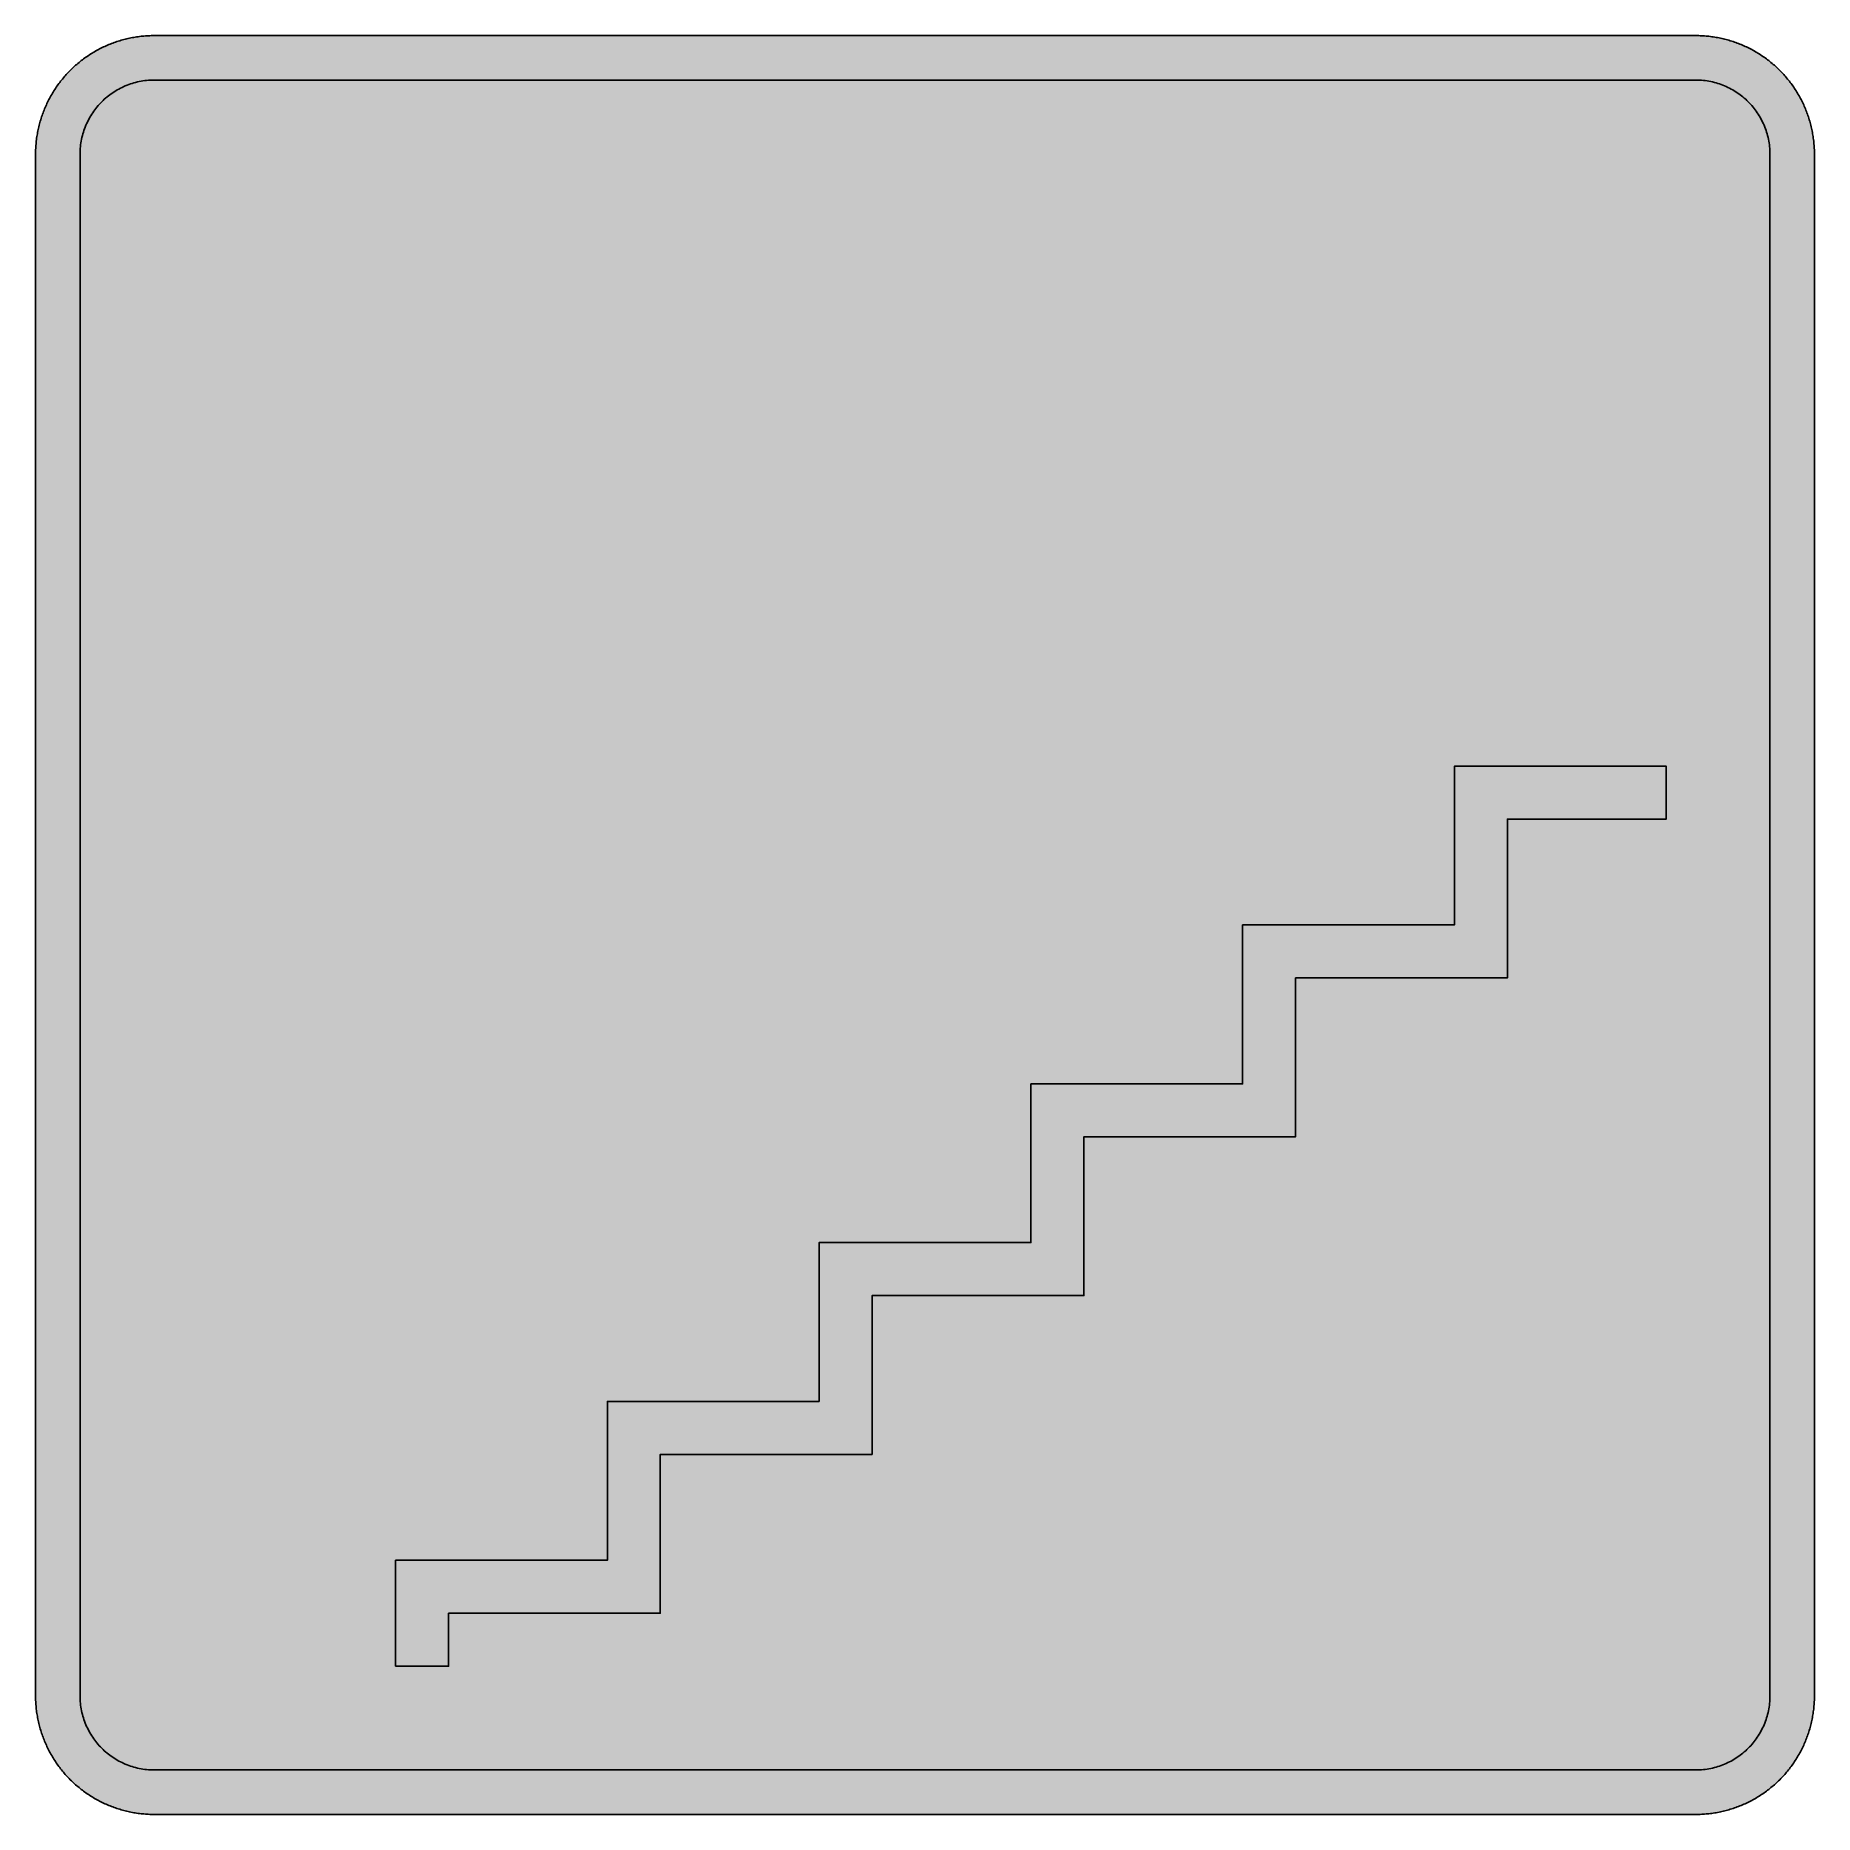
# Model space of a CAD drawing. Header units: millimetres. Extents: x 0 to 212, y 0 to 212.
import ezdxf

# ---------------------------------------------------------------- set-up
doc = ezdxf.new("R2010")
doc.units = ezdxf.units.MM

msp = doc.modelspace()

# ---------------------------------------------------------------- hatches: boundary and pattern name
for color, points in [(254, [(14.1633, 0.0536), (13.9878, 0.0533), (13.8125, 0.0559), (13.6373, 0.061), (13.462, 0.0686), (13.2893, 0.0787), (13.114, 0.0914), (12.9413, 0.1041), (12.7686, 0.1219), (12.5959, 0.1397), (12.4231, 0.16), (12.2504, 0.1829), (12.0777, 0.2057), (11.9075, 0.2337), (11.7373, 0.2616), (11.5672, 0.2921), (11.397, 0.3251), (11.2268, 0.3607), (11.0592, 0.3988), (10.8915, 0.4369), (10.7239, 0.4775), (10.5562, 0.5207), (10.3886, 0.5664), (10.2235, 0.6121), (10.0584, 0.6629), (9.8933, 0.7137), (9.7307, 0.7671), (9.5682, 0.8204), (9.4056, 0.8788), (9.2431, 0.9373), (9.083, 0.9982), (8.923, 1.0617), (8.763, 1.1252), (8.6055, 1.1938), (8.4455, 1.2624), (8.2906, 1.331), (8.1331, 1.4046), (7.9781, 1.4783), (7.8232, 1.5545), (7.6708, 1.6332), (7.5184, 1.7145), (7.366, 1.7958), (7.2161, 1.8796), (7.0663, 1.966), (6.919, 2.0523), (6.7716, 2.1438), (6.6243, 2.2352), (6.4795, 2.3266), (6.3348, 2.4232), (6.19, 2.5197), (6.0477, 2.6187), (5.908, 2.7178), (5.7683, 2.8194), (5.6286, 2.9235), (5.4915, 3.0302), (5.3543, 3.1369), (5.2197, 3.2461), (5.0851, 3.3579), (4.953, 3.4722), (4.8209, 3.5865), (4.6914, 3.7033), (4.5644, 3.8202), (4.4348, 3.9395), (4.3104, 4.0615), (4.1859, 4.1859), (4.0615, 4.3104), (3.9395, 4.4348), (3.8202, 4.5618), (3.7033, 4.6914), (3.5865, 4.8209), (3.4722, 4.953), (3.3579, 5.0851), (3.2487, 5.2197), (3.1369, 5.3543), (3.0302, 5.4915), (2.9235, 5.6286), (2.8194, 5.7683), (2.7178, 5.908), (2.6187, 6.0477), (2.5197, 6.19), (2.4232, 6.3348), (2.3266, 6.477), (2.2352, 6.6243), (2.1438, 6.7691), (2.0523, 6.9164), (1.966, 7.0663), (1.8796, 7.2161), (1.7958, 7.366), (1.7145, 7.5184), (1.6332, 7.6708), (1.5545, 7.8232), (1.4783, 7.9781), (1.4046, 8.1331), (1.331, 8.2906), (1.2598, 8.4455), (1.1913, 8.603), (1.1252, 8.763), (1.0592, 8.923), (0.9982, 9.083), (0.9373, 9.2431), (0.8763, 9.4056), (0.8204, 9.5682), (0.7645, 9.7307), (0.7112, 9.8933), (0.6604, 10.0584), (0.6121, 10.2235), (0.5639, 10.3911), (0.5207, 10.5562), (0.4775, 10.7239), (0.4343, 10.8915), (0.3962, 11.0592), (0.3607, 11.2268), (0.3251, 11.397), (0.2921, 11.5672), (0.2616, 11.7373), (0.2311, 11.9075), (0.2057, 12.0802), (0.1803, 12.2504), (0.1575, 12.4231), (0.1372, 12.5959), (0.1194, 12.7686), (0.1041, 12.9413), (0.0889, 13.1166), (0.0787, 13.2893), (0.0686, 13.4645), (0.061, 13.6373), (0.0559, 13.8125), (0.0508, 13.9878), (0.0508, 14.163), (0.0522, 197.6092), (0.0508, 197.7822), (0.0559, 197.9574), (0.061, 198.1327), (0.0686, 198.308), (0.0787, 198.4807), (0.0889, 198.6559), (0.1041, 198.8287), (0.1194, 199.0014), (0.1372, 199.1741), (0.1575, 199.3468), (0.1803, 199.5195), (0.2057, 199.6923), (0.2311, 199.8624), (0.2616, 200.0326), (0.2921, 200.2028), (0.3251, 200.373), (0.3607, 200.5432), (0.3962, 200.7108), (0.4343, 200.8784), (0.4775, 201.0461), (0.5207, 201.2137), (0.5639, 201.3814), (0.6121, 201.5465), (0.6604, 201.7116), (0.7112, 201.8767), (0.7645, 202.0392), (0.8204, 202.2018), (0.8763, 202.3643), (0.9373, 202.5269), (0.9982, 202.6869), (1.0592, 202.8469), (1.1252, 203.007), (1.1913, 203.1644), (1.2598, 203.3245), (1.331, 203.4794), (1.4046, 203.6369), (1.4783, 203.7918), (1.5545, 203.9468), (1.6332, 204.0992), (1.7145, 204.2516), (1.7958, 204.404), (1.8796, 204.5538), (1.966, 204.7037), (2.0523, 204.851), (2.1438, 204.9983), (2.2352, 205.1456), (2.3266, 205.2904), (2.4232, 205.4352), (2.5197, 205.58), (2.6187, 205.7222), (2.7178, 205.8619), (2.8194, 206.0016), (2.9235, 206.1413), (3.0302, 206.2785), (3.1369, 206.4156), (3.2487, 206.5503), (3.3579, 206.6849), (3.4722, 206.817), (3.5865, 206.949), (3.7033, 207.0786), (3.8202, 207.2056), (3.9395, 207.3351), (4.0615, 207.4596), (4.1859, 207.584), (4.3104, 207.7085), (4.4348, 207.8304), (4.5644, 207.9498), (4.6914, 208.0666), (4.8209, 208.1835), (4.953, 208.2978), (5.0851, 208.4121), (5.2197, 208.5213), (5.3543, 208.6331), (5.4915, 208.7397), (5.6286, 208.8464), (5.7683, 208.9506), (5.908, 209.0522), (6.0477, 209.1512), (6.19, 209.2503), (6.3348, 209.3468), (6.4795, 209.4433), (6.6243, 209.5348), (6.7716, 209.6262), (6.919, 209.7176), (7.0663, 209.804), (7.2161, 209.8904), (7.366, 209.9742), (7.5184, 210.0555), (7.6708, 210.1367), (7.8232, 210.2155), (7.9781, 210.2917), (8.1331, 210.3653), (8.2906, 210.439), (8.4455, 210.5101), (8.6055, 210.5787), (8.763, 210.6447), (8.923, 210.7108), (9.083, 210.7717), (9.2431, 210.8327), (9.4056, 210.8937), (9.5682, 210.9495), (9.7307, 211.0054), (9.8933, 211.0588), (10.0584, 211.1096), (10.2235, 211.1578), (10.3886, 211.2061), (10.5562, 211.2493), (10.7239, 211.2924), (10.8915, 211.3356), (11.0592, 211.3737), (11.2268, 211.4093), (11.397, 211.4448), (11.5672, 211.4779), (11.7373, 211.5083), (11.9075, 211.5388), (12.0777, 211.5642), (12.2504, 211.5896), (12.4231, 211.6125), (12.5959, 211.6328), (12.7686, 211.6506), (12.9413, 211.6658), (13.114, 211.6811), (13.2893, 211.6912), (13.462, 211.7014), (13.6373, 211.709), (13.8125, 211.7141), (13.9878, 211.7192), (14.163, 211.7192), (197.6078, 211.7203), (197.7822, 211.7192), (197.9574, 211.7141), (198.1327, 211.709), (198.3054, 211.7014), (198.4807, 211.6912), (198.6534, 211.6811), (198.8287, 211.6658), (199.0014, 211.6506), (199.1741, 211.6328), (199.3468, 211.6125), (199.5195, 211.5896), (199.6897, 211.5642), (199.8624, 211.5388), (200.0326, 211.5083), (200.2028, 211.4779), (200.373, 211.4448), (200.5432, 211.4093), (200.7108, 211.3737), (200.8784, 211.3356), (201.0461, 211.2924), (201.2137, 211.2493), (201.3788, 211.2061), (201.5465, 211.1578), (201.7116, 211.1096), (201.8767, 211.0588), (202.0392, 211.0054), (202.2018, 210.9495), (202.3643, 210.8937), (202.5269, 210.8327), (202.6869, 210.7717), (202.8469, 210.7108), (203.007, 210.6447), (203.167, 210.5787), (203.3245, 210.5101), (203.4794, 210.439), (203.6369, 210.3653), (203.7918, 210.2917), (203.9468, 210.2155), (204.0992, 210.1367), (204.2516, 210.0555), (204.404, 209.9742), (204.5538, 209.8904), (204.7037, 209.804), (204.8535, 209.7176), (205.0009, 209.6262), (205.1456, 209.5348), (205.293, 209.4433), (205.4352, 209.3468), (205.58, 209.2503), (205.7222, 209.1512), (205.8619, 209.0522), (206.0016, 208.9506), (206.1413, 208.8464), (206.2785, 208.7397), (206.4156, 208.6331), (206.5503, 208.5213), (206.6849, 208.4121), (206.817, 208.2978), (206.949, 208.1835), (207.0786, 208.0666), (207.2081, 207.9498), (207.3351, 207.8304), (207.4596, 207.7085), (207.584, 207.584), (207.7085, 207.4596), (207.8304, 207.3351), (207.9498, 207.2056), (208.0666, 207.0786), (208.1835, 206.949), (208.2978, 206.817), (208.4121, 206.6849), (208.5238, 206.5503), (208.6331, 206.4156), (208.7397, 206.2785), (208.8464, 206.1413), (208.9506, 206.0016), (209.0522, 205.8619), (209.1512, 205.7222), (209.2503, 205.58), (209.3468, 205.4352), (209.4433, 205.2904), (209.5348, 205.1456), (209.6262, 204.9983), (209.7176, 204.851), (209.804, 204.7037), (209.8904, 204.5538), (209.9742, 204.404), (210.0555, 204.2516), (210.1367, 204.0992), (210.2155, 203.9468), (210.2917, 203.7918), (210.3653, 203.6369), (210.439, 203.4794), (210.5076, 203.3245), (210.5762, 203.1644), (210.6447, 203.007), (210.7082, 202.8469), (210.7717, 202.6869), (210.8327, 202.5269), (210.8911, 202.3643), (210.9495, 202.2018), (211.0029, 202.0392), (211.0562, 201.8767), (211.107, 201.7116), (211.1578, 201.5465), (211.2035, 201.3814), (211.2493, 201.2137), (211.2924, 201.0461), (211.3331, 200.8784), (211.3712, 200.7108), (211.4093, 200.5432), (211.4448, 200.373), (211.4779, 200.2028), (211.5083, 200.0326), (211.5363, 199.8624), (211.5642, 199.6923), (211.5871, 199.5195), (211.6099, 199.3468), (211.6303, 199.1741), (211.648, 199.0014), (211.6658, 198.8287), (211.6785, 198.6559), (211.6912, 198.4807), (211.7014, 198.308), (211.709, 198.1327), (211.7141, 197.9574), (211.7166, 197.7822), (211.7166, 197.6069), (211.7189, 14.1647), (211.7166, 13.9878), (211.7141, 13.8125), (211.709, 13.6373), (211.7014, 13.4645), (211.6912, 13.2893), (211.6785, 13.1166), (211.6658, 12.9413), (211.648, 12.7686), (211.6303, 12.5959), (211.6099, 12.4231), (211.5871, 12.2504), (211.5642, 12.0802), (211.5363, 11.9075), (211.5083, 11.7373), (211.4779, 11.5672), (211.4448, 11.397), (211.4093, 11.2268), (211.3712, 11.0592), (211.3331, 10.8915), (211.2924, 10.7239), (211.2493, 10.5562), (211.2035, 10.3911), (211.1578, 10.2235), (211.107, 10.0584), (211.0562, 9.8933), (211.0029, 9.7307), (210.9495, 9.5682), (210.8911, 9.4056), (210.8327, 9.2431), (210.7717, 9.083), (210.7082, 8.923), (210.6447, 8.763), (210.5762, 8.603), (210.5076, 8.4455), (210.439, 8.2906), (210.3653, 8.1331), (210.2917, 7.9781), (210.2155, 7.8232), (210.1367, 7.6708), (210.0555, 7.5184), (209.9742, 7.366), (209.8904, 7.2161), (209.804, 7.0663), (209.7176, 6.9164), (209.6262, 6.7691), (209.5348, 6.6243), (209.4433, 6.477), (209.3468, 6.3348), (209.2503, 6.19), (209.1512, 6.0477), (209.0522, 5.908), (208.9506, 5.7683), (208.8464, 5.6286), (208.7397, 5.4915), (208.6331, 5.3543), (208.5238, 5.2197), (208.4121, 5.0851), (208.2978, 4.953), (208.1835, 4.8209), (208.0666, 4.6914), (207.9498, 4.5618), (207.8304, 4.4348), (207.7085, 4.3104), (207.584, 4.1859), (207.4596, 4.0615), (207.3351, 3.9395), (207.2081, 3.8202), (207.0786, 3.7033), (206.949, 3.5865), (206.817, 3.4722), (206.6849, 3.3579), (206.5503, 3.2461), (206.4156, 3.1369), (206.2785, 3.0302), (206.1413, 2.9235), (206.0016, 2.8194), (205.8619, 2.7178), (205.7222, 2.6187), (205.58, 2.5197), (205.4352, 2.4232), (205.293, 2.3266), (205.1456, 2.2352), (205.0009, 2.1438), (204.8535, 2.0523), (204.7037, 1.966), (204.5538, 1.8796), (204.404, 1.7958), (204.2516, 1.7145), (204.0992, 1.6332), (203.9468, 1.5545), (203.7918, 1.4783), (203.6369, 1.4046), (203.4794, 1.331), (203.3245, 1.2624), (203.167, 1.1938), (203.007, 1.1252), (202.8469, 1.0617), (202.6869, 0.9982), (202.5269, 0.9373), (202.3643, 0.8788), (202.2018, 0.8204), (202.0392, 0.7671), (201.8767, 0.7137), (201.7116, 0.6629), (201.5465, 0.6121), (201.3788, 0.5664), (201.2137, 0.5207), (201.0461, 0.4775), (200.8784, 0.4369), (200.7108, 0.3988), (200.5432, 0.3607), (200.373, 0.3251), (200.2028, 0.2921), (200.0326, 0.2616), (199.8624, 0.2337), (199.6897, 0.2057), (199.5195, 0.1829), (199.3468, 0.16), (199.1741, 0.1397), (199.0014, 0.1219), (198.8287, 0.1041), (198.6534, 0.0914), (198.4807, 0.0787), (198.3054, 0.0686), (198.1327, 0.061), (197.9574, 0.0559), (197.7822, 0.0533), (197.6069, 0.0533)]), (144, [(14.1633, 5.3453), (13.9344, 5.3467), (13.7084, 5.3543), (13.4849, 5.3696), (13.2613, 5.3899), (13.0378, 5.4153), (12.8194, 5.4458), (12.6009, 5.4813), (12.385, 5.522), (12.1717, 5.5702), (11.9583, 5.621), (11.7475, 5.6794), (11.5392, 5.7404), (11.3335, 5.8064), (11.1303, 5.8801), (10.9296, 5.9563), (10.729, 6.0376), (10.5334, 6.1239), (10.3378, 6.2128), (10.1473, 6.3094), (9.9593, 6.4084), (9.7714, 6.5126), (9.5885, 6.6218), (9.4082, 6.7335), (9.2304, 6.8504), (9.0576, 6.9698), (8.8849, 7.0968), (8.7173, 7.2238), (8.5522, 7.3584), (8.3896, 7.4955), (8.2321, 7.6352), (8.0772, 7.78), (7.9273, 7.9273), (7.7775, 8.0772), (7.6352, 8.2321), (7.493, 8.3922), (7.3558, 8.5522), (7.2238, 8.7173), (7.0942, 8.8875), (6.9698, 9.0576), (6.8504, 9.2329), (6.7335, 9.4107), (6.6192, 9.591), (6.5126, 9.7739), (6.4084, 9.9593), (6.3068, 10.1473), (6.2128, 10.3403), (6.1214, 10.5334), (6.035, 10.7315), (5.9538, 10.9296), (5.8776, 11.1303), (5.8064, 11.3335), (5.7404, 11.5418), (5.6769, 11.75), (5.621, 11.9583), (5.5677, 12.1717), (5.522, 12.385), (5.4813, 12.6009), (5.4432, 12.8194), (5.4127, 13.0404), (5.3873, 13.2613), (5.3696, 13.4849), (5.3543, 13.7084), (5.3467, 13.937), (5.3416, 14.163), (5.3439, 197.6092), (5.3467, 197.8355), (5.3543, 198.0616), (5.3696, 198.2851), (5.3873, 198.5086), (5.4127, 198.7321), (5.4432, 198.9506), (5.4813, 199.169), (5.522, 199.3849), (5.5677, 199.5983), (5.621, 199.8116), (5.6769, 200.0225), (5.7404, 200.2307), (5.8064, 200.4365), (5.8776, 200.6397), (5.9538, 200.8403), (6.035, 201.041), (6.1214, 201.2366), (6.2128, 201.4322), (6.3068, 201.6227), (6.4084, 201.8106), (6.5126, 201.9986), (6.6192, 202.1815), (6.7335, 202.3618), (6.8504, 202.5396), (6.9698, 202.7123), (7.0942, 202.885), (7.2238, 203.0527), (7.3558, 203.2178), (7.493, 203.3803), (7.6352, 203.5378), (7.7775, 203.6928), (7.9273, 203.8426), (8.0772, 203.9925), (8.2321, 204.1347), (8.3896, 204.277), (8.5522, 204.4141), (8.7173, 204.5462), (8.8849, 204.6757), (9.0576, 204.8002), (9.2304, 204.9196), (9.4082, 205.0364), (9.5885, 205.1507), (9.7714, 205.2574), (9.9593, 205.3615), (10.1473, 205.4631), (10.3378, 205.5571), (10.5334, 205.6486), (10.729, 205.7349), (10.9296, 205.8162), (11.1303, 205.8924), (11.3335, 205.9635), (11.5392, 206.0296), (11.7475, 206.0931), (11.9583, 206.1489), (12.1717, 206.2023), (12.385, 206.248), (12.6009, 206.2886), (12.8194, 206.3267), (13.0378, 206.3572), (13.2613, 206.3826), (13.4849, 206.4004), (13.7084, 206.4156), (13.9344, 206.4233), (14.163, 206.4283), (197.6078, 206.4286), (197.833, 206.4233), (198.0616, 206.4156), (198.2851, 206.4004), (198.5086, 206.3826), (198.7296, 206.3572), (198.9506, 206.3267), (199.169, 206.2886), (199.3849, 206.248), (199.5983, 206.2023), (199.8116, 206.1489), (200.0199, 206.0931), (200.2282, 206.0296), (200.4365, 205.9635), (200.6397, 205.8924), (200.8403, 205.8162), (201.0385, 205.7349), (201.2366, 205.6486), (201.4296, 205.5571), (201.6227, 205.4631), (201.8106, 205.3615), (201.996, 205.2574), (202.1789, 205.1507), (202.3593, 205.0364), (202.5371, 204.9196), (202.7123, 204.8002), (202.8825, 204.6757), (203.0527, 204.5462), (203.2178, 204.4141), (203.3778, 204.277), (203.5378, 204.1347), (203.6928, 203.9925), (203.8426, 203.8426), (203.9899, 203.6928), (204.1347, 203.5378), (204.2744, 203.3803), (204.4116, 203.2178), (204.5462, 203.0527), (204.6732, 202.885), (204.8002, 202.7123), (204.9196, 202.5396), (205.0364, 202.3618), (205.1482, 202.1815), (205.2574, 201.9986), (205.3615, 201.8106), (205.4606, 201.6227), (205.5571, 201.4322), (205.646, 201.2366), (205.7324, 201.041), (205.8137, 200.8403), (205.8899, 200.6397), (205.9635, 200.4365), (206.0296, 200.2307), (206.0905, 200.0225), (206.1489, 199.8116), (206.1997, 199.5983), (206.248, 199.3849), (206.2886, 199.169), (206.3242, 198.9506), (206.3547, 198.7321), (206.3801, 198.5086), (206.4004, 198.2851), (206.4156, 198.0616), (206.4233, 197.8355), (206.4258, 197.6069), (206.4272, 14.1647), (206.4233, 13.937), (206.4156, 13.7084), (206.4004, 13.4849), (206.3801, 13.2613), (206.3547, 13.0404), (206.3242, 12.8194), (206.2886, 12.6009), (206.248, 12.385), (206.1997, 12.1717), (206.1489, 11.9583), (206.0905, 11.75), (206.0296, 11.5418), (205.9635, 11.3335), (205.8899, 11.1303), (205.8137, 10.9296), (205.7324, 10.7315), (205.646, 10.5334), (205.5571, 10.3403), (205.4606, 10.1473), (205.3615, 9.9593), (205.2574, 9.7739), (205.1482, 9.591), (205.0364, 9.4107), (204.9196, 9.2329), (204.8002, 9.0576), (204.6732, 8.8875), (204.5462, 8.7173), (204.4116, 8.5522), (204.2744, 8.3922), (204.1347, 8.2321), (203.9899, 8.0772), (203.8426, 7.9273), (203.6928, 7.78), (203.5378, 7.6352), (203.3778, 7.4955), (203.2178, 7.3584), (203.0527, 7.2238), (202.8825, 7.0968), (202.7123, 6.9698), (202.5371, 6.8504), (202.3593, 6.7335), (202.1789, 6.6218), (201.996, 6.5126), (201.8106, 6.4084), (201.6227, 6.3094), (201.4296, 6.2128), (201.2366, 6.1239), (201.0385, 6.0376), (200.8403, 5.9563), (200.6397, 5.8801), (200.4365, 5.8064), (200.2282, 5.7404), (200.0199, 5.6794), (199.8116, 5.621), (199.5983, 5.5702), (199.3849, 5.522), (199.169, 5.4813), (198.9506, 5.4458), (198.7296, 5.4153), (198.5086, 5.3899), (198.2851, 5.3696), (198.0616, 5.3543), (197.833, 5.3467), (197.6069, 5.3442)]), (254, [(42.89, 17.6925), (42.89, 30.2902), (68.0889, 30.2902), (68.0889, 49.1903), (93.2878, 49.1903), (93.2878, 68.0886), (118.485, 68.0886), (118.485, 86.9869), (143.6839, 86.9869), (143.6839, 105.8869), (168.8828, 105.8869), (168.8828, 124.7853), (194.08, 124.7853), (194.08, 118.4846), (175.1817, 118.4846), (175.1817, 99.5863), (149.9828, 99.5863), (149.9828, 80.688), (124.7856, 80.688), (124.7856, 61.7897), (99.5867, 61.7897), (99.5867, 42.8897), (74.3878, 42.8897), (74.3878, 23.9913), (49.1906, 23.9913), (49.1906, 17.6925)])]:
    msp.add_hatch(color=color).paths.add_polyline_path(points)
h = msp.add_hatch(color=254)
h.paths.add_polyline_path([(75.9629, 113.761), (98.0115, 113.761), (101.6663, 94.1984), (110.611, 85.2547), (110.7059, 85.156), (110.7999, 85.057), (110.8939, 84.9579), (110.9878, 84.8563), (111.0767, 84.7547), (111.1682, 84.6531), (111.2545, 84.549), (111.3409, 84.4448), (111.4273, 84.3382), (111.5111, 84.2315), (111.5949, 84.1248), (111.6762, 84.0156), (111.7549, 83.9064), (111.8337, 83.7971), (111.9099, 83.6854), (111.9861, 83.5736), (112.0597, 83.4619), (112.1334, 83.3476), (112.2045, 83.2333), (112.2756, 83.1164), (112.3417, 83.0021), (112.4102, 82.8853), (112.4763, 82.7659), (112.5398, 82.6491), (112.6033, 82.5297), (112.6642, 82.4103), (112.7227, 82.2884), (112.7811, 82.169), (112.837, 82.0471), (112.8928, 81.9226), (112.9462, 81.8007), (112.9995, 81.6762), (113.0503, 81.5518), (113.0986, 81.4273), (113.1468, 81.3003), (113.1926, 81.1733), (113.2383, 81.0489), (113.2815, 80.9193), (113.3221, 80.7923), (113.3627, 80.6628), (113.4008, 80.5358), (113.4364, 80.4062), (113.472, 80.2742), (113.505, 80.1446), (113.538, 80.0125), (113.5685, 79.883), (113.5964, 79.7509), (113.6244, 79.6188), (113.6498, 79.4868), (113.6752, 79.3521), (113.6955, 79.2201), (113.7183, 79.0854), (113.7361, 78.9508), (113.7539, 78.8162), (113.7691, 78.6816), (113.7844, 78.547), (113.7971, 78.4123), (113.8072, 78.2777), (113.8174, 78.1406), (113.825, 78.0034), (113.8301, 77.8688), (113.8352, 77.7316), (113.8377, 77.5945), (113.8377, 77.4573), (113.8377, 77.3201), (113.8352, 77.1855), (113.8301, 77.0484), (113.825, 76.9112), (113.8174, 76.774), (113.8072, 76.6394), (113.7971, 76.5048), (113.7844, 76.3676), (113.7691, 76.233), (113.7539, 76.0984), (113.7361, 75.9638), (113.7183, 75.8292), (113.6955, 75.6971), (113.6752, 75.5625), (113.6498, 75.4304), (113.6244, 75.2958), (113.5964, 75.1637), (113.5685, 75.0316), (113.538, 74.9021), (113.505, 74.77), (113.472, 74.6404), (113.4364, 74.5109), (113.4008, 74.3814), (113.3627, 74.2518), (113.3221, 74.1223), (113.2815, 73.9953), (113.2383, 73.8683), (113.1926, 73.7413), (113.1468, 73.6143), (113.0986, 73.4873), (113.0503, 73.3628), (112.9995, 73.2384), (112.9462, 73.1139), (112.8928, 72.992), (112.837, 72.8701), (112.7811, 72.7481), (112.7227, 72.6262), (112.6642, 72.5043), (112.6033, 72.3849), (112.5398, 72.2655), (112.4763, 72.1487), (112.4102, 72.0293), (112.3417, 71.9125), (112.2756, 71.7982), (112.2045, 71.6813), (112.1334, 71.567), (112.0597, 71.4553), (111.9861, 71.341), (111.9099, 71.2292), (111.8337, 71.1175), (111.7549, 71.0082), (111.6762, 70.899), (111.5949, 70.7898), (111.5111, 70.6831), (111.4273, 70.5764), (111.3409, 70.4698), (111.2545, 70.3656), (111.1682, 70.2615), (111.0767, 70.1599), (110.9878, 70.0583), (110.8939, 69.9567), (110.7999, 69.8576), (110.7059, 69.7611), (110.6094, 69.662), (92.946, 87.3287), (92.9081, 87.3658), (92.87, 87.4039), (92.8319, 87.442), (92.7964, 87.4801), (92.7608, 87.5208), (92.7227, 87.5589), (92.6871, 87.5995), (92.6541, 87.6402), (92.6186, 87.6808), (92.583, 87.7214), (92.55, 87.7621), (92.5144, 87.8027), (92.4814, 87.8434), (92.4484, 87.8865), (92.4154, 87.9272), (92.3849, 87.9704), (92.3519, 88.011), (92.3214, 88.0542), (92.2884, 88.0974), (92.2579, 88.1405), (92.2274, 88.1837), (92.1969, 88.2269), (92.169, 88.2726), (92.1385, 88.3158), (92.1106, 88.3615), (92.0801, 88.4047), (92.0521, 88.4504), (92.0242, 88.4961), (91.9963, 88.5419), (91.9709, 88.5876), (91.9429, 88.6333), (91.9175, 88.679), (91.8921, 88.7247), (91.8667, 88.7705), (91.8413, 88.8187), (91.8159, 88.8644), (91.7905, 88.9127), (91.7677, 88.9584), (91.7448, 89.0067), (91.7194, 89.0549), (91.6991, 89.1032), (91.6762, 89.1515), (91.6534, 89.1997), (91.633, 89.248), (91.6102, 89.2962), (91.5899, 89.3445), (91.5695, 89.3928), (91.5492, 89.4436), (91.5314, 89.4918), (91.5111, 89.5426), (91.4933, 89.5909), (91.473, 89.6417), (91.4552, 89.6925), (91.44, 89.7433), (91.4222, 89.7941), (91.4044, 89.8449), (91.3892, 89.8957), (91.374, 89.9465), (91.3587, 89.9973), (91.3435, 90.0481), (91.3282, 90.0989), (91.3155, 90.1497), (91.3003, 90.203), (91.2876, 90.2538), (86.9872, 107.4603), (86.9872, 61.7897), (86.9823, 61.5036), (86.9721, 61.2216), (86.9544, 60.9397), (86.929, 60.6603), (86.8985, 60.3834), (86.8578, 60.1091), (86.8147, 59.8373), (86.7613, 59.5655), (86.7029, 59.2988), (86.6394, 59.0321), (86.5683, 58.7705), (86.4895, 58.5089), (86.4057, 58.2524), (86.3168, 57.9984), (86.2203, 57.7469), (86.1187, 57.498), (86.012, 57.2516), (85.8977, 57.0078), (85.7809, 56.769), (85.6564, 56.5328), (85.5243, 56.3016), (85.3897, 56.0705), (85.25, 55.847), (85.1027, 55.6235), (84.9528, 55.405), (84.7954, 55.1917), (84.6353, 54.9808), (84.4677, 54.7751), (84.2975, 54.5744), (84.1223, 54.3763), (83.9419, 54.1807), (83.7565, 53.9928), (83.5685, 53.8074), (83.373, 53.627), (83.1774, 53.4518), (82.9742, 53.2816), (82.7684, 53.1139), (82.5576, 52.9539), (82.3443, 52.799), (82.1258, 52.6466), (81.9023, 52.5018), (81.6788, 52.3596), (81.4502, 52.2249), (81.2165, 52.0954), (80.9803, 51.9709), (80.7415, 51.8516), (80.4977, 51.7373), (80.2538, 51.6306), (80.0049, 51.529), (79.7509, 51.4325), (79.4969, 51.3436), (79.2404, 51.2597), (78.9788, 51.1835), (78.7171, 51.1124), (78.4504, 51.0464), (78.1837, 50.988), (77.912, 50.9372), (77.6402, 50.8914), (77.3659, 50.8533), (77.089, 50.8203), (76.8096, 50.7975), (76.5302, 50.7797), (76.2457, 50.767), (75.9612, 50.7644)])
h.paths.add_polyline_path([(75.9629, 116.9113), (75.9629, 129.4388), (68.49, 124.8403), (68.42, 124.7953), (68.3489, 124.7546), (68.2777, 124.714), (68.2066, 124.6708), (68.1355, 124.6327), (68.0644, 124.5921), (67.9933, 124.554), (67.9196, 124.5159), (67.8485, 124.4778), (67.7748, 124.4397), (67.7012, 124.4041), (67.6275, 124.3686), (67.5538, 124.333), (67.4802, 124.3), (67.4065, 124.267), (67.3329, 124.2339), (67.2567, 124.2009), (67.183, 124.1679), (67.1068, 124.1374), (67.0331, 124.1069), (66.9569, 124.0765), (66.8807, 124.0485), (66.8045, 124.0206), (66.7283, 123.9926), (66.6521, 123.9647), (66.5759, 123.9393), (66.4972, 123.9114), (66.421, 123.8885), (66.3423, 123.8631), (66.2661, 123.8402), (66.1873, 123.8148), (66.1086, 123.7945), (66.0324, 123.7717), (65.9536, 123.7513), (65.8749, 123.731), (65.7962, 123.7107), (65.7174, 123.6904), (65.6387, 123.6726), (65.5574, 123.6548), (65.4787, 123.637), (65.3999, 123.6218), (65.3186, 123.6066), (65.2399, 123.5913), (65.1586, 123.5761), (65.0799, 123.5634), (64.9986, 123.5507), (64.9199, 123.538), (64.8386, 123.5253), (64.7573, 123.5151), (64.676, 123.505), (64.5947, 123.4948), (64.5135, 123.4872), (64.4347, 123.4796), (64.3534, 123.4719), (64.2722, 123.4643), (64.1909, 123.4592), (64.1071, 123.4542), (64.0258, 123.4491), (63.9445, 123.444), (63.8632, 123.4415), (63.7819, 123.4389), (63.7007, 123.4389), (63.6168, 123.4364), (63.5356, 123.4364), (63.3832, 123.4364), (63.2282, 123.4415), (63.0758, 123.4465), (62.9234, 123.4567), (62.771, 123.4669), (62.6212, 123.4796), (62.4688, 123.4973), (62.3189, 123.5151), (62.169, 123.5354), (62.0192, 123.5583), (61.8693, 123.5837), (61.722, 123.6116), (61.5747, 123.6421), (61.4274, 123.6751), (61.2826, 123.7082), (61.1353, 123.7463), (60.9905, 123.7844), (60.8482, 123.8275), (60.7035, 123.8707), (60.5612, 123.9164), (60.4215, 123.9647), (60.2793, 124.0155), (60.1396, 124.0688), (60.0024, 124.1222), (59.8627, 124.1806), (59.7256, 124.239), (59.5909, 124.3), (59.4563, 124.3635), (59.3217, 124.4295), (59.1896, 124.4956), (59.0575, 124.5667), (58.9255, 124.6378), (58.7959, 124.7115), (58.6689, 124.7877), (58.5419, 124.8639), (58.4149, 124.9451), (58.2905, 125.0264), (58.1685, 125.1102), (58.0466, 125.1966), (57.9247, 125.283), (57.8053, 125.3719), (57.6885, 125.4633), (57.5716, 125.5573), (57.4548, 125.6538), (57.343, 125.7503), (57.2287, 125.8494), (57.1195, 125.951), (57.0103, 126.0526), (56.9011, 126.1567), (56.7969, 126.2634), (56.6903, 126.3726), (56.5887, 126.4818), (56.4871, 126.5936), (56.388, 126.7054), (56.2889, 126.8222), (56.1924, 126.939), (56.0984, 127.0584), (56.007, 127.1778), (55.9156, 127.2997), (55.8267, 127.4242), (55.7378, 127.5486), (55.6539, 127.6756), (55.5701, 127.8052), (55.4888, 127.9347), (75.9629, 140.5333), (75.9629, 151.5576), (75.9663, 151.8412), (75.9765, 152.1231), (75.9943, 152.4051), (76.0197, 152.6845), (76.0501, 152.9613), (76.0882, 153.2357), (76.134, 153.5074), (76.1848, 153.7792), (76.2432, 154.0459), (76.3092, 154.3126), (76.3803, 154.5742), (76.4565, 154.8359), (76.5404, 155.0924), (76.6318, 155.3464), (76.7258, 155.5979), (76.8274, 155.8468), (76.9366, 156.0932), (77.0484, 156.337), (77.1677, 156.5758), (77.2922, 156.812), (77.4217, 157.0431), (77.5589, 157.2743), (77.6986, 157.4978), (77.8434, 157.7213), (77.9958, 157.9397), (78.1507, 158.1531), (78.3133, 158.3639), (78.4784, 158.5697), (78.6511, 158.7703), (78.8264, 158.9684), (79.0067, 159.164), (79.1896, 159.352), (79.3801, 159.5374), (79.5731, 159.7177), (79.7712, 159.893), (79.9744, 160.0632), (80.1802, 160.2308), (80.391, 160.3908), (80.6044, 160.5458), (80.8228, 160.6982), (81.0438, 160.843), (81.2698, 160.9852), (81.4984, 161.1198), (81.7321, 161.2494), (81.9683, 161.3738), (82.2071, 161.4932), (82.4484, 161.6075), (82.6948, 161.7142), (82.9437, 161.8158), (83.1952, 161.9123), (83.4492, 162.0012), (83.7082, 162.085), (83.9673, 162.1612), (84.2315, 162.2323), (84.4956, 162.2984), (84.7649, 162.3568), (85.0341, 162.4076), (85.3059, 162.4533), (85.5828, 162.4914), (85.8596, 162.5244), (86.139, 162.5473), (86.4184, 162.5651), (86.7004, 162.5778), (86.9848, 162.5803), (87.1652, 162.5803), (87.343, 162.5752), (87.5208, 162.5676), (87.6986, 162.5575), (87.8764, 162.5448), (88.0516, 162.5295), (88.2294, 162.5117), (88.4047, 162.4889), (88.5774, 162.466), (88.7527, 162.4381), (88.9254, 162.4076), (89.0981, 162.3771), (89.2708, 162.3416), (89.441, 162.3035), (89.6112, 162.2628), (89.7814, 162.2196), (89.949, 162.1739), (90.1167, 162.1257), (90.2843, 162.0749), (90.4494, 162.0215), (90.6145, 161.9656), (90.7796, 161.9072), (90.9422, 161.8463), (91.1022, 161.7828), (91.2647, 161.7167), (91.4248, 161.6481), (91.5822, 161.577), (91.7397, 161.5034), (91.8947, 161.4272), (92.0496, 161.3484), (92.2045, 161.2671), (92.3544, 161.1859), (92.5068, 161.0995), (92.6567, 161.0106), (92.804, 160.9217), (92.9513, 160.8277), (93.0961, 160.7337), (93.2409, 160.6347), (93.3831, 160.5356), (93.5228, 160.434), (93.6625, 160.3299), (93.7997, 160.2232), (93.9343, 160.114), (94.0689, 160.0048), (94.2035, 159.8905), (94.3331, 159.7762), (94.4626, 159.6593), (94.5896, 159.5399), (94.7166, 159.418), (94.8385, 159.2936), (94.9604, 159.1691), (95.0824, 159.0396), (95.1992, 158.91), (95.316, 158.7779), (95.4303, 158.6459), (95.5421, 158.5087), (95.6513, 158.3715), (95.7605, 158.2318), (95.8672, 158.0896), (95.9714, 157.9448), (96.073, 157.8), (96.172, 157.6527), (96.2685, 157.5029), (96.3651, 157.3505), (115.2592, 126.7654), (115.3008, 126.6952), (115.3439, 126.6241), (115.3846, 126.553), (115.4252, 126.4818), (115.4659, 126.4107), (115.5065, 126.3396), (115.5446, 126.2659), (115.5827, 126.1948), (115.6208, 126.1212), (115.6589, 126.05), (115.6945, 125.9764), (115.73, 125.9027), (115.7656, 125.8291), (115.8011, 125.7554), (115.8342, 125.6792), (115.8672, 125.6055), (115.9002, 125.5319), (115.9307, 125.4557), (115.9637, 125.3795), (115.9942, 125.3058), (116.0221, 125.2296), (116.0526, 125.1534), (116.0805, 125.0772), (116.1085, 125.001), (116.1364, 124.9223), (116.1618, 124.8461), (116.1898, 124.7699), (116.2152, 124.6911), (116.238, 124.6149), (116.2634, 124.5362), (116.2863, 124.4575), (116.3091, 124.3787), (116.3295, 124.3025), (116.3523, 124.2238), (116.3726, 124.145), (116.393, 124.0663), (116.4107, 123.985), (116.4285, 123.9063), (116.4463, 123.8275), (116.4641, 123.7488), (116.4819, 123.6675), (116.4971, 123.5888), (116.5123, 123.5075), (116.5276, 123.4288), (116.5403, 123.3475), (116.553, 123.2662), (116.5657, 123.1849), (116.5758, 123.1062), (116.5885, 123.0249), (116.5987, 122.9436), (116.6089, 122.8623), (116.6165, 122.7811), (116.6241, 122.6998), (116.6317, 122.6185), (116.6393, 122.5372), (116.6444, 122.4559), (116.6495, 122.3721), (116.6546, 122.2908), (116.6597, 122.2096), (116.6622, 122.1283), (116.6647, 122.0445), (116.6673, 121.9632), (116.6673, 121.8819), (116.6673, 121.7981), (116.6673, 121.6457), (116.6622, 121.4933), (116.6571, 121.3409), (116.647, 121.1885), (116.6368, 121.0361), (116.6241, 120.8837), (116.6063, 120.7338), (116.5885, 120.584), (116.5682, 120.4341), (116.5454, 120.2842), (116.52, 120.1369), (116.492, 119.9896), (116.4615, 119.8423), (116.4311, 119.695), (116.3955, 119.5476), (116.3599, 119.4029), (116.3193, 119.2581), (116.2787, 119.1158), (116.2355, 118.9711), (116.1898, 118.8288), (116.1415, 118.6891), (116.0907, 118.5469), (116.0374, 118.4072), (115.984, 118.27), (115.9281, 118.1329), (115.8672, 117.9957), (115.8062, 117.8585), (115.7453, 117.7239), (115.6792, 117.5918), (115.6106, 117.4598), (115.5421, 117.3277), (115.4709, 117.1956), (115.3973, 117.0661), (115.3211, 116.9391), (115.2449, 116.8121), (115.1661, 116.6876), (115.0849, 116.5631), (115.001, 116.4387), (114.9147, 116.3168), (114.8283, 116.1974), (114.7394, 116.078), (114.648, 115.9586), (114.554, 115.8418), (114.46, 115.7275), (114.3635, 115.6132), (114.2644, 115.5014), (114.1628, 115.3897), (114.0612, 115.2804), (113.9571, 115.1738), (113.8504, 115.0671), (113.7437, 114.9629), (113.632, 114.8588), (113.5228, 114.7597), (113.4085, 114.6581), (113.2942, 114.5616), (113.1773, 114.4651), (113.0605, 114.3711), (112.9386, 114.2771), (112.8166, 114.1857), (112.6947, 114.0968), (112.5703, 114.0104), (112.4433, 113.9241), (112.3137, 113.8403), (112.1842, 113.759), (98.0115, 136.7081), (98.0115, 116.9113)], flags=16)
edge = h.paths.add_edge_path(flags=16)
edge.add_line((91.7127, 176.7565), (91.7067, 177.0405))
edge.add_line((91.7067, 177.0405), (91.6965, 177.3225))
edge.add_line((91.6965, 177.3225), (91.6788, 177.6044))
edge.add_line((91.6788, 177.6044), (91.6534, 177.8813))
edge.add_line((91.6534, 177.8813), (91.6229, 178.1581))
edge.add_line((91.6229, 178.1581), (91.5848, 178.435))
edge.add_line((91.5848, 178.435), (91.5391, 178.7068))
edge.add_line((91.5391, 178.7068), (91.4883, 178.976))
edge.add_line((91.4883, 178.976), (91.4298, 179.2453))
edge.add_line((91.4298, 179.2453), (91.3638, 179.5094))
edge.add_line((91.3638, 179.5094), (91.2927, 179.7736))
edge.add_line((91.2927, 179.7736), (91.2165, 180.0327))
edge.add_line((91.2165, 180.0327), (91.1327, 180.2917))
edge.add_line((91.1327, 180.2917), (91.0412, 180.5457))
edge.add_line((91.0412, 180.5457), (90.9472, 180.7972))
edge.add_line((90.9472, 180.7972), (90.8456, 181.0461))
edge.add_line((90.8456, 181.0461), (90.7364, 181.2925))
edge.add_line((90.7364, 181.2925), (90.6247, 181.5338))
edge.add_line((90.6247, 181.5338), (90.5053, 181.7751))
edge.add_line((90.5053, 181.7751), (90.3808, 182.0088))
edge.add_line((90.3808, 182.0088), (90.2513, 182.2425))
edge.add_line((90.2513, 182.2425), (90.1141, 182.4711))
edge.add_line((90.1141, 182.4711), (89.9744, 182.6971))
edge.add_line((89.9744, 182.6971), (89.8296, 182.9181))
edge.add_line((89.8296, 182.9181), (89.6772, 183.1365))
edge.add_line((89.6772, 183.1365), (89.5223, 183.3499))
edge.add_line((89.5223, 183.3499), (89.3597, 183.5607))
edge.add_line((89.3597, 183.5607), (89.1946, 183.7665))
edge.add_line((89.1946, 183.7665), (89.0219, 183.9697))
edge.add_line((89.0219, 183.9697), (88.8467, 184.1678))
edge.add_line((88.8467, 184.1678), (88.6663, 184.3608))
edge.add_line((88.6663, 184.3608), (88.4834, 184.5513))
edge.add_line((88.4834, 184.5513), (88.2929, 184.7342))
edge.add_line((88.2929, 184.7342), (88.0999, 184.9145))
edge.add_line((88.0999, 184.9145), (87.9018, 185.0923))
edge.add_line((87.9018, 185.0923), (87.6986, 185.2625))
edge.add_line((87.6986, 185.2625), (87.4928, 185.4276))
edge.add_line((87.4928, 185.4276), (87.282, 185.5902))
edge.add_line((87.282, 185.5902), (87.0687, 185.7451))
edge.add_line((87.0687, 185.7451), (86.8502, 185.8975))
edge.add_line((86.8502, 185.8975), (86.6292, 186.0423))
edge.add_line((86.6292, 186.0423), (86.4032, 186.1845))
edge.add_line((86.4032, 186.1845), (86.1746, 186.3192))
edge.add_line((86.1746, 186.3192), (85.9409, 186.4487))
edge.add_line((85.9409, 186.4487), (85.7047, 186.5732))
edge.add_line((85.7047, 186.5732), (85.4659, 186.6925))
edge.add_line((85.4659, 186.6925), (85.2246, 186.8068))
edge.add_line((85.2246, 186.8068), (84.9782, 186.9135))
edge.add_line((84.9782, 186.9135), (84.7293, 187.0151))
edge.add_line((84.7293, 187.0151), (84.4779, 187.1116))
edge.add_line((84.4779, 187.1116), (84.2239, 187.2005))
edge.add_line((84.2239, 187.2005), (83.9648, 187.2844))
edge.add_line((83.9648, 187.2844), (83.7057, 187.3606))
edge.add_line((83.7057, 187.3606), (83.4415, 187.4317))
edge.add_line((83.4415, 187.4317), (83.1774, 187.4977))
edge.add_line((83.1774, 187.4977), (82.9081, 187.5561))
edge.add_line((82.9081, 187.5561), (82.6389, 187.6069))
edge.add_line((82.6389, 187.6069), (82.3671, 187.6527))
edge.add_line((82.3671, 187.6527), (82.0903, 187.6908))
edge.add_line((82.0903, 187.6908), (81.8134, 187.7238))
edge.add_line((81.8134, 187.7238), (81.534, 187.7466))
edge.add_line((81.534, 187.7466), (81.2546, 187.7644))
edge.add_line((81.2546, 187.7644), (80.9727, 187.7771))
edge.add_line((80.9727, 187.7771), (80.6882, 187.7797))
edge.add_line((80.6882, 187.7797), (80.4037, 187.7771))
edge.add_line((80.4037, 187.7771), (80.1192, 187.7644))
edge.add_line((80.1192, 187.7644), (79.8398, 187.7466))
edge.add_line((79.8398, 187.7466), (79.5604, 187.7238))
edge.add_line((79.5604, 187.7238), (79.2836, 187.6908))
edge.add_line((79.2836, 187.6908), (79.0092, 187.6527))
edge.add_line((79.0092, 187.6527), (78.7349, 187.6069))
edge.add_line((78.7349, 187.6069), (78.4657, 187.5561))
edge.add_line((78.4657, 187.5561), (78.1964, 187.4977))
edge.add_line((78.1964, 187.4977), (77.9323, 187.4317))
edge.add_line((77.9323, 187.4317), (77.6681, 187.3606))
edge.add_line((77.6681, 187.3606), (77.409, 187.2844))
edge.add_line((77.409, 187.2844), (77.15, 187.2005))
edge.add_line((77.15, 187.2005), (76.896, 187.1116))
edge.add_line((76.896, 187.1116), (76.6445, 187.0151))
edge.add_line((76.6445, 187.0151), (76.3956, 186.9135))
edge.add_line((76.3956, 186.9135), (76.1492, 186.8068))
edge.add_line((76.1492, 186.8068), (75.9079, 186.6925))
edge.add_line((75.9079, 186.6925), (75.6666, 186.5732))
edge.add_line((75.6666, 186.5732), (75.4329, 186.4487))
edge.add_line((75.4329, 186.4487), (75.1992, 186.3192))
edge.add_line((75.1992, 186.3192), (74.9706, 186.1845))
edge.add_line((74.9706, 186.1845), (74.7446, 186.0423))
edge.add_line((74.7446, 186.0423), (74.5236, 185.8975))
edge.add_line((74.5236, 185.8975), (74.3052, 185.7451))
edge.add_line((74.3052, 185.7451), (74.0918, 185.5902))
edge.add_line((74.0918, 185.5902), (73.881, 185.4276))
edge.add_line((73.881, 185.4276), (73.6752, 185.2625))
edge.add_line((73.6752, 185.2625), (73.472, 185.0923))
edge.add_line((73.472, 185.0923), (73.2739, 184.9145))
edge.add_line((73.2739, 184.9145), (73.0809, 184.7342))
edge.add_line((73.0809, 184.7342), (72.8904, 184.5513))
edge.add_line((72.8904, 184.5513), (72.7075, 184.3608))
edge.add_line((72.7075, 184.3608), (72.5272, 184.1678))
edge.add_line((72.5272, 184.1678), (72.3519, 183.9697))
edge.add_line((72.3519, 183.9697), (72.1792, 183.7665))
edge.add_line((72.1792, 183.7665), (72.0141, 183.5607))
edge.add_line((72.0141, 183.5607), (71.8515, 183.3499))
edge.add_line((71.8515, 183.3499), (71.6966, 183.1365))
edge.add_line((71.6966, 183.1365), (71.5442, 182.9181))
edge.add_line((71.5442, 182.9181), (71.3994, 182.6971))
edge.add_line((71.3994, 182.6971), (71.2597, 182.4711))
edge.add_line((71.2597, 182.4711), (71.1225, 182.2425))
edge.add_line((71.1225, 182.2425), (70.993, 182.0088))
edge.add_line((70.993, 182.0088), (70.8685, 181.7751))
edge.add_line((70.8685, 181.7751), (70.7492, 181.5338))
edge.add_line((70.7492, 181.5338), (70.6374, 181.2925))
edge.add_line((70.6374, 181.2925), (70.5282, 181.0461))
edge.add_line((70.5282, 181.0461), (70.4266, 180.7972))
edge.add_line((70.4266, 180.7972), (70.3326, 180.5457))
edge.add_line((70.3326, 180.5457), (70.2412, 180.2917))
edge.add_line((70.2412, 180.2917), (70.1573, 180.0327))
edge.add_line((70.1573, 180.0327), (70.0811, 179.7736))
edge.add_line((70.0811, 179.7736), (70.01, 179.5094))
edge.add_line((70.01, 179.5094), (69.944, 179.2453))
edge.add_line((69.944, 179.2453), (69.8856, 178.976))
edge.add_line((69.8856, 178.976), (69.8348, 178.7068))
edge.add_line((69.8348, 178.7068), (69.789, 178.435))
edge.add_line((69.789, 178.435), (69.7509, 178.1581))
edge.add_line((69.7509, 178.1581), (69.7205, 177.8813))
edge.add_line((69.7205, 177.8813), (69.6951, 177.6044))
edge.add_line((69.6951, 177.6044), (69.6773, 177.3225))
edge.add_line((69.6773, 177.3225), (69.6671, 177.0405))
edge.add_line((69.6671, 177.0405), (69.662, 176.7561))
edge.add_line((69.662, 176.7561), (69.6671, 176.4716))
edge.add_line((69.6671, 176.4716), (69.6773, 176.1871))
edge.add_line((69.6773, 176.1871), (69.6951, 175.9077))
edge.add_line((69.6951, 175.9077), (69.7205, 175.6283))
edge.add_line((69.7205, 175.6283), (69.7509, 175.3514))
edge.add_line((69.7509, 175.3514), (69.789, 175.0771))
edge.add_line((69.789, 175.0771), (69.8348, 174.8028))
edge.add_line((69.8348, 174.8028), (69.8856, 174.5336))
edge.add_line((69.8856, 174.5336), (69.944, 174.2669))
edge.add_line((69.944, 174.2669), (70.01, 174.0002))
edge.add_line((70.01, 174.0002), (70.0811, 173.7385))
edge.add_line((70.0811, 173.7385), (70.1573, 173.4769))
edge.add_line((70.1573, 173.4769), (70.2412, 173.2204))
edge.add_line((70.2412, 173.2204), (70.3326, 172.9638))
edge.add_line((70.3326, 172.9638), (70.4266, 172.7124))
edge.add_line((70.4266, 172.7124), (70.5282, 172.4635))
edge.add_line((70.5282, 172.4635), (70.6374, 172.2196))
edge.add_line((70.6374, 172.2196), (70.7492, 171.9758))
edge.add_line((70.7492, 171.9758), (70.8685, 171.737))
edge.add_line((70.8685, 171.737), (70.993, 171.5008))
edge.add_line((70.993, 171.5008), (71.1225, 171.2671))
edge.add_line((71.1225, 171.2671), (71.2597, 171.0385))
edge.add_line((71.2597, 171.0385), (71.3994, 170.8125))
edge.add_line((71.3994, 170.8125), (71.5442, 170.5915))
edge.add_line((71.5442, 170.5915), (71.6966, 170.373))
edge.add_line((71.6966, 170.373), (71.8515, 170.1597))
edge.add_line((71.8515, 170.1597), (72.0141, 169.9489))
edge.add_line((72.0141, 169.9489), (72.1792, 169.7431))
edge.add_line((72.1792, 169.7431), (72.3519, 169.5399))
edge.add_line((72.3519, 169.5399), (72.5272, 169.3418))
edge.add_line((72.5272, 169.3418), (72.7075, 169.1488))
edge.add_line((72.7075, 169.1488), (72.8904, 168.9608))
edge.add_line((72.8904, 168.9608), (73.0809, 168.7754))
edge.add_line((73.0809, 168.7754), (73.2739, 168.595))
edge.add_line((73.2739, 168.595), (73.472, 168.4198))
edge.add_line((73.472, 168.4198), (73.6752, 168.2496))
edge.add_line((73.6752, 168.2496), (73.881, 168.082))
edge.add_line((73.881, 168.082), (74.0918, 167.9219))
edge.add_line((74.0918, 167.9219), (74.3052, 167.7645))
edge.add_line((74.3052, 167.7645), (74.5236, 167.6146))
edge.add_line((74.5236, 167.6146), (74.7446, 167.4673))
edge.add_line((74.7446, 167.4673), (74.9706, 167.3276))
edge.add_line((74.9706, 167.3276), (75.1992, 167.1904))
edge.add_line((75.1992, 167.1904), (75.4329, 167.0609))
edge.add_line((75.4329, 167.0609), (75.6666, 166.9364))
edge.add_line((75.6666, 166.9364), (75.9079, 166.817))
edge.add_line((75.9079, 166.817), (76.1492, 166.7053))
edge.add_line((76.1492, 166.7053), (76.3956, 166.5961))
edge.add_line((76.3956, 166.5961), (76.6445, 166.4945))
edge.add_line((76.6445, 166.4945), (76.896, 166.4005))
edge.add_line((76.896, 166.4005), (77.15, 166.309))
edge.add_line((77.15, 166.309), (77.409, 166.2278))
edge.add_line((77.409, 166.2278), (77.6681, 166.149))
edge.add_line((77.6681, 166.149), (77.9323, 166.0779))
edge.add_line((77.9323, 166.0779), (78.1964, 166.0144))
edge.add_line((78.1964, 166.0144), (78.4657, 165.956))
edge.add_line((78.4657, 165.956), (78.7349, 165.9026))
edge.add_line((78.7349, 165.9026), (79.0092, 165.8569))
edge.add_line((79.0092, 165.8569), (79.2836, 165.8188))
edge.add_line((79.2836, 165.8188), (79.5604, 165.7883))
edge.add_line((79.5604, 165.7883), (79.8398, 165.7629))
edge.add_line((79.8398, 165.7629), (80.1192, 165.7452))
edge.add_line((80.1192, 165.7452), (80.4037, 165.735))
edge.add_line((80.4037, 165.735), (80.6882, 165.7299))
edge.add_line((80.6882, 165.7299), (80.9727, 165.735))
edge.add_line((80.9727, 165.735), (81.2546, 165.7452))
edge.add_line((81.2546, 165.7452), (81.534, 165.7629))
edge.add_line((81.534, 165.7629), (81.8134, 165.7883))
edge.add_line((81.8134, 165.7883), (82.0903, 165.8188))
edge.add_line((82.0903, 165.8188), (82.3671, 165.8569))
edge.add_line((82.3671, 165.8569), (82.6389, 165.9026))
edge.add_line((82.6389, 165.9026), (82.9081, 165.956))
edge.add_line((82.9081, 165.956), (83.1774, 166.0144))
edge.add_line((83.1774, 166.0144), (83.4415, 166.0779))
edge.add_line((83.4415, 166.0779), (83.7057, 166.149))
edge.add_line((83.7057, 166.149), (83.9648, 166.2278))
edge.add_line((83.9648, 166.2278), (84.2239, 166.309))
edge.add_line((84.2239, 166.309), (84.4779, 166.4005))
edge.add_line((84.4779, 166.4005), (84.7293, 166.4945))
edge.add_line((84.7293, 166.4945), (84.9782, 166.5961))
edge.add_line((84.9782, 166.5961), (85.2246, 166.7053))
edge.add_line((85.2246, 166.7053), (85.4659, 166.817))
edge.add_line((85.4659, 166.817), (85.7047, 166.9364))
edge.add_line((85.7047, 166.9364), (85.9409, 167.0609))
edge.add_line((85.9409, 167.0609), (86.1746, 167.1904))
edge.add_line((86.1746, 167.1904), (86.4032, 167.3276))
edge.add_line((86.4032, 167.3276), (86.6292, 167.4673))
edge.add_line((86.6292, 167.4673), (86.8502, 167.6146))
edge.add_line((86.8502, 167.6146), (87.0687, 167.7645))
edge.add_line((87.0687, 167.7645), (87.282, 167.9219))
edge.add_line((87.282, 167.9219), (87.4928, 168.082))
edge.add_line((87.4928, 168.082), (87.6986, 168.2496))
edge.add_line((87.6986, 168.2496), (87.9018, 168.4198))
edge.add_line((87.9018, 168.4198), (88.0999, 168.595))
edge.add_line((88.0999, 168.595), (88.2929, 168.7754))
edge.add_line((88.2929, 168.7754), (88.4834, 168.9608))
edge.add_line((88.4834, 168.9608), (88.6663, 169.1488))
edge.add_line((88.6663, 169.1488), (88.8467, 169.3418))
edge.add_line((88.8467, 169.3418), (89.0219, 169.5399))
edge.add_line((89.0219, 169.5399), (89.1946, 169.7431))
edge.add_line((89.1946, 169.7431), (89.3597, 169.9489))
edge.add_line((89.3597, 169.9489), (89.5223, 170.1597))
edge.add_line((89.5223, 170.1597), (89.6772, 170.373))
edge.add_line((89.6772, 170.373), (89.8296, 170.5915))
edge.add_line((89.8296, 170.5915), (89.9744, 170.8125))
edge.add_line((89.9744, 170.8125), (90.1141, 171.0385))
edge.add_line((90.1141, 171.0385), (90.2513, 171.2671))
edge.add_line((90.2513, 171.2671), (90.3808, 171.5008))
edge.add_line((90.3808, 171.5008), (90.5053, 171.737))
edge.add_line((90.5053, 171.737), (90.6247, 171.9758))
edge.add_line((90.6247, 171.9758), (90.7364, 172.2196))
edge.add_line((90.7364, 172.2196), (90.8456, 172.4635))
edge.add_line((90.8456, 172.4635), (90.9472, 172.7124))
edge.add_line((90.9472, 172.7124), (91.0412, 172.9638))
edge.add_line((91.0412, 172.9638), (91.1327, 173.2204))
edge.add_line((91.1327, 173.2204), (91.2165, 173.4769))
edge.add_line((91.2165, 173.4769), (91.2927, 173.7385))
edge.add_line((91.2927, 173.7385), (91.3638, 174.0002))
edge.add_line((91.3638, 174.0002), (91.4298, 174.2669))
edge.add_line((91.4298, 174.2669), (91.4883, 174.5336))
edge.add_line((91.4883, 174.5336), (91.5391, 174.8028))
edge.add_line((91.5391, 174.8028), (91.5848, 175.0771))
edge.add_line((91.5848, 175.0771), (91.6229, 175.3514))
edge.add_line((91.6229, 175.3514), (91.6534, 175.6283))
edge.add_line((91.6534, 175.6283), (91.6788, 175.9077))
edge.add_line((91.6788, 175.9077), (91.6965, 176.1871))
edge.add_line((91.6965, 176.1871), (91.7067, 176.4716))
edge.add_line((91.7067, 176.4716), (91.7118, 176.7561))

# ---------------------------------------------------------------- linework, layer by layer
at = {"color": 254}
for points in [[(14.1633, 0.0536), (13.9878, 0.0533), (13.8125, 0.0559), (13.6373, 0.061), (13.462, 0.0686), (13.2893, 0.0787), (13.114, 0.0914), (12.9413, 0.1041), (12.7686, 0.1219), (12.5959, 0.1397), (12.4231, 0.16), (12.2504, 0.1829), (12.0777, 0.2057), (11.9075, 0.2337), (11.7373, 0.2616), (11.5672, 0.2921), (11.397, 0.3251), (11.2268, 0.3607), (11.0592, 0.3988), (10.8915, 0.4369), (10.7239, 0.4775), (10.5562, 0.5207), (10.3886, 0.5664), (10.2235, 0.6121), (10.0584, 0.6629), (9.8933, 0.7137), (9.7307, 0.7671), (9.5682, 0.8204), (9.4056, 0.8788), (9.2431, 0.9373), (9.083, 0.9982), (8.923, 1.0617), (8.763, 1.1252), (8.6055, 1.1938), (8.4455, 1.2624), (8.2906, 1.331), (8.1331, 1.4046), (7.9781, 1.4783), (7.8232, 1.5545), (7.6708, 1.6332), (7.5184, 1.7145), (7.366, 1.7958), (7.2161, 1.8796), (7.0663, 1.966), (6.919, 2.0523), (6.7716, 2.1438), (6.6243, 2.2352), (6.4795, 2.3266), (6.3348, 2.4232), (6.19, 2.5197), (6.0477, 2.6187), (5.908, 2.7178), (5.7683, 2.8194), (5.6286, 2.9235), (5.4915, 3.0302), (5.3543, 3.1369), (5.2197, 3.2461), (5.0851, 3.3579), (4.953, 3.4722), (4.8209, 3.5865), (4.6914, 3.7033), (4.5644, 3.8202), (4.4348, 3.9395), (4.3104, 4.0615), (4.1859, 4.1859), (4.0615, 4.3104), (3.9395, 4.4348), (3.8202, 4.5618), (3.7033, 4.6914), (3.5865, 4.8209), (3.4722, 4.953), (3.3579, 5.0851), (3.2487, 5.2197), (3.1369, 5.3543), (3.0302, 5.4915), (2.9235, 5.6286), (2.8194, 5.7683), (2.7178, 5.908), (2.6187, 6.0477), (2.5197, 6.19), (2.4232, 6.3348), (2.3266, 6.477), (2.2352, 6.6243), (2.1438, 6.7691), (2.0523, 6.9164), (1.966, 7.0663), (1.8796, 7.2161), (1.7958, 7.366), (1.7145, 7.5184), (1.6332, 7.6708), (1.5545, 7.8232), (1.4783, 7.9781), (1.4046, 8.1331), (1.331, 8.2906), (1.2598, 8.4455), (1.1913, 8.603), (1.1252, 8.763), (1.0592, 8.923), (0.9982, 9.083), (0.9373, 9.2431), (0.8763, 9.4056), (0.8204, 9.5682), (0.7645, 9.7307), (0.7112, 9.8933), (0.6604, 10.0584), (0.6121, 10.2235), (0.5639, 10.3911), (0.5207, 10.5562), (0.4775, 10.7239), (0.4343, 10.8915), (0.3962, 11.0592), (0.3607, 11.2268), (0.3251, 11.397), (0.2921, 11.5672), (0.2616, 11.7373), (0.2311, 11.9075), (0.2057, 12.0802), (0.1803, 12.2504), (0.1575, 12.4231), (0.1372, 12.5959), (0.1194, 12.7686), (0.1041, 12.9413), (0.0889, 13.1166), (0.0787, 13.2893), (0.0686, 13.4645), (0.061, 13.6373), (0.0559, 13.8125), (0.0508, 13.9878), (0.0508, 14.163), (0.0522, 197.6092), (0.0508, 197.7822), (0.0559, 197.9574), (0.061, 198.1327), (0.0686, 198.308), (0.0787, 198.4807), (0.0889, 198.6559), (0.1041, 198.8287), (0.1194, 199.0014), (0.1372, 199.1741), (0.1575, 199.3468), (0.1803, 199.5195), (0.2057, 199.6923), (0.2311, 199.8624), (0.2616, 200.0326), (0.2921, 200.2028), (0.3251, 200.373), (0.3607, 200.5432), (0.3962, 200.7108), (0.4343, 200.8784), (0.4775, 201.0461), (0.5207, 201.2137), (0.5639, 201.3814), (0.6121, 201.5465), (0.6604, 201.7116), (0.7112, 201.8767), (0.7645, 202.0392), (0.8204, 202.2018), (0.8763, 202.3643), (0.9373, 202.5269), (0.9982, 202.6869), (1.0592, 202.8469), (1.1252, 203.007), (1.1913, 203.1644), (1.2598, 203.3245), (1.331, 203.4794), (1.4046, 203.6369), (1.4783, 203.7918), (1.5545, 203.9468), (1.6332, 204.0992), (1.7145, 204.2516), (1.7958, 204.404), (1.8796, 204.5538), (1.966, 204.7037), (2.0523, 204.851), (2.1438, 204.9983), (2.2352, 205.1456), (2.3266, 205.2904), (2.4232, 205.4352), (2.5197, 205.58), (2.6187, 205.7222), (2.7178, 205.8619), (2.8194, 206.0016), (2.9235, 206.1413), (3.0302, 206.2785), (3.1369, 206.4156), (3.2487, 206.5503), (3.3579, 206.6849), (3.4722, 206.817), (3.5865, 206.949), (3.7033, 207.0786), (3.8202, 207.2056), (3.9395, 207.3351), (4.0615, 207.4596), (4.1859, 207.584), (4.3104, 207.7085), (4.4348, 207.8304), (4.5644, 207.9498), (4.6914, 208.0666), (4.8209, 208.1835), (4.953, 208.2978), (5.0851, 208.4121), (5.2197, 208.5213), (5.3543, 208.6331), (5.4915, 208.7397), (5.6286, 208.8464), (5.7683, 208.9506), (5.908, 209.0522), (6.0477, 209.1512), (6.19, 209.2503), (6.3348, 209.3468), (6.4795, 209.4433), (6.6243, 209.5348), (6.7716, 209.6262), (6.919, 209.7176), (7.0663, 209.804), (7.2161, 209.8904), (7.366, 209.9742), (7.5184, 210.0555), (7.6708, 210.1367), (7.8232, 210.2155), (7.9781, 210.2917), (8.1331, 210.3653), (8.2906, 210.439), (8.4455, 210.5101), (8.6055, 210.5787), (8.763, 210.6447), (8.923, 210.7108), (9.083, 210.7717), (9.2431, 210.8327), (9.4056, 210.8937), (9.5682, 210.9495), (9.7307, 211.0054), (9.8933, 211.0588), (10.0584, 211.1096), (10.2235, 211.1578), (10.3886, 211.2061), (10.5562, 211.2493), (10.7239, 211.2924), (10.8915, 211.3356), (11.0592, 211.3737), (11.2268, 211.4093), (11.397, 211.4448), (11.5672, 211.4779), (11.7373, 211.5083), (11.9075, 211.5388), (12.0777, 211.5642), (12.2504, 211.5896), (12.4231, 211.6125), (12.5959, 211.6328), (12.7686, 211.6506), (12.9413, 211.6658), (13.114, 211.6811), (13.2893, 211.6912), (13.462, 211.7014), (13.6373, 211.709), (13.8125, 211.7141), (13.9878, 211.7192), (14.163, 211.7192), (197.6078, 211.7203), (197.7822, 211.7192), (197.9574, 211.7141), (198.1327, 211.709), (198.3054, 211.7014), (198.4807, 211.6912), (198.6534, 211.6811), (198.8287, 211.6658), (199.0014, 211.6506), (199.1741, 211.6328), (199.3468, 211.6125), (199.5195, 211.5896), (199.6897, 211.5642), (199.8624, 211.5388), (200.0326, 211.5083), (200.2028, 211.4779), (200.373, 211.4448), (200.5432, 211.4093), (200.7108, 211.3737), (200.8784, 211.3356), (201.0461, 211.2924), (201.2137, 211.2493), (201.3788, 211.2061), (201.5465, 211.1578), (201.7116, 211.1096), (201.8767, 211.0588), (202.0392, 211.0054), (202.2018, 210.9495), (202.3643, 210.8937), (202.5269, 210.8327), (202.6869, 210.7717), (202.8469, 210.7108), (203.007, 210.6447), (203.167, 210.5787), (203.3245, 210.5101), (203.4794, 210.439), (203.6369, 210.3653), (203.7918, 210.2917), (203.9468, 210.2155), (204.0992, 210.1367), (204.2516, 210.0555), (204.404, 209.9742), (204.5538, 209.8904), (204.7037, 209.804), (204.8535, 209.7176), (205.0009, 209.6262), (205.1456, 209.5348), (205.293, 209.4433), (205.4352, 209.3468), (205.58, 209.2503), (205.7222, 209.1512), (205.8619, 209.0522), (206.0016, 208.9506), (206.1413, 208.8464), (206.2785, 208.7397), (206.4156, 208.6331), (206.5503, 208.5213), (206.6849, 208.4121), (206.817, 208.2978), (206.949, 208.1835), (207.0786, 208.0666), (207.2081, 207.9498), (207.3351, 207.8304), (207.4596, 207.7085), (207.584, 207.584), (207.7085, 207.4596), (207.8304, 207.3351), (207.9498, 207.2056), (208.0666, 207.0786), (208.1835, 206.949), (208.2978, 206.817), (208.4121, 206.6849), (208.5238, 206.5503), (208.6331, 206.4156), (208.7397, 206.2785), (208.8464, 206.1413), (208.9506, 206.0016), (209.0522, 205.8619), (209.1512, 205.7222), (209.2503, 205.58), (209.3468, 205.4352), (209.4433, 205.2904), (209.5348, 205.1456), (209.6262, 204.9983), (209.7176, 204.851), (209.804, 204.7037), (209.8904, 204.5538), (209.9742, 204.404), (210.0555, 204.2516), (210.1367, 204.0992), (210.2155, 203.9468), (210.2917, 203.7918), (210.3653, 203.6369), (210.439, 203.4794), (210.5076, 203.3245), (210.5762, 203.1644), (210.6447, 203.007), (210.7082, 202.8469), (210.7717, 202.6869), (210.8327, 202.5269), (210.8911, 202.3643), (210.9495, 202.2018), (211.0029, 202.0392), (211.0562, 201.8767), (211.107, 201.7116), (211.1578, 201.5465), (211.2035, 201.3814), (211.2493, 201.2137), (211.2924, 201.0461), (211.3331, 200.8784), (211.3712, 200.7108), (211.4093, 200.5432), (211.4448, 200.373), (211.4779, 200.2028), (211.5083, 200.0326), (211.5363, 199.8624), (211.5642, 199.6923), (211.5871, 199.5195), (211.6099, 199.3468), (211.6303, 199.1741), (211.648, 199.0014), (211.6658, 198.8287), (211.6785, 198.6559), (211.6912, 198.4807), (211.7014, 198.308), (211.709, 198.1327), (211.7141, 197.9574), (211.7166, 197.7822), (211.7166, 197.6069), (211.7189, 14.1647), (211.7166, 13.9878), (211.7141, 13.8125), (211.709, 13.6373), (211.7014, 13.4645), (211.6912, 13.2893), (211.6785, 13.1166), (211.6658, 12.9413), (211.648, 12.7686), (211.6303, 12.5959), (211.6099, 12.4231), (211.5871, 12.2504), (211.5642, 12.0802), (211.5363, 11.9075), (211.5083, 11.7373), (211.4779, 11.5672), (211.4448, 11.397), (211.4093, 11.2268), (211.3712, 11.0592), (211.3331, 10.8915), (211.2924, 10.7239), (211.2493, 10.5562), (211.2035, 10.3911), (211.1578, 10.2235), (211.107, 10.0584), (211.0562, 9.8933), (211.0029, 9.7307), (210.9495, 9.5682), (210.8911, 9.4056), (210.8327, 9.2431), (210.7717, 9.083), (210.7082, 8.923), (210.6447, 8.763), (210.5762, 8.603), (210.5076, 8.4455), (210.439, 8.2906), (210.3653, 8.1331), (210.2917, 7.9781), (210.2155, 7.8232), (210.1367, 7.6708), (210.0555, 7.5184), (209.9742, 7.366), (209.8904, 7.2161), (209.804, 7.0663), (209.7176, 6.9164), (209.6262, 6.7691), (209.5348, 6.6243), (209.4433, 6.477), (209.3468, 6.3348), (209.2503, 6.19), (209.1512, 6.0477), (209.0522, 5.908), (208.9506, 5.7683), (208.8464, 5.6286), (208.7397, 5.4915), (208.6331, 5.3543), (208.5238, 5.2197), (208.4121, 5.0851), (208.2978, 4.953), (208.1835, 4.8209), (208.0666, 4.6914), (207.9498, 4.5618), (207.8304, 4.4348), (207.7085, 4.3104), (207.584, 4.1859), (207.4596, 4.0615), (207.3351, 3.9395), (207.2081, 3.8202), (207.0786, 3.7033), (206.949, 3.5865), (206.817, 3.4722), (206.6849, 3.3579), (206.5503, 3.2461), (206.4156, 3.1369), (206.2785, 3.0302), (206.1413, 2.9235), (206.0016, 2.8194), (205.8619, 2.7178), (205.7222, 2.6187), (205.58, 2.5197), (205.4352, 2.4232), (205.293, 2.3266), (205.1456, 2.2352), (205.0009, 2.1438), (204.8535, 2.0523), (204.7037, 1.966), (204.5538, 1.8796), (204.404, 1.7958), (204.2516, 1.7145), (204.0992, 1.6332), (203.9468, 1.5545), (203.7918, 1.4783), (203.6369, 1.4046), (203.4794, 1.331), (203.3245, 1.2624), (203.167, 1.1938), (203.007, 1.1252), (202.8469, 1.0617), (202.6869, 0.9982), (202.5269, 0.9373), (202.3643, 0.8788), (202.2018, 0.8204), (202.0392, 0.7671), (201.8767, 0.7137), (201.7116, 0.6629), (201.5465, 0.6121), (201.3788, 0.5664), (201.2137, 0.5207), (201.0461, 0.4775), (200.8784, 0.4369), (200.7108, 0.3988), (200.5432, 0.3607), (200.373, 0.3251), (200.2028, 0.2921), (200.0326, 0.2616), (199.8624, 0.2337), (199.6897, 0.2057), (199.5195, 0.1829), (199.3468, 0.16), (199.1741, 0.1397), (199.0014, 0.1219), (198.8287, 0.1041), (198.6534, 0.0914), (198.4807, 0.0787), (198.3054, 0.0686), (198.1327, 0.061), (197.9574, 0.0559), (197.7822, 0.0533), (197.6069, 0.0533), (14.1633, 0.0536)], [(42.89, 17.6925), (42.89, 30.2902), (68.0889, 30.2902), (68.0889, 49.1903), (93.2878, 49.1903), (93.2878, 68.0886), (118.485, 68.0886), (118.485, 86.9869), (143.6839, 86.9869), (143.6839, 105.8869), (168.8828, 105.8869), (168.8828, 124.7853), (194.08, 124.7853), (194.08, 118.4846), (175.1817, 118.4846), (175.1817, 99.5863), (149.9828, 99.5863), (149.9828, 80.688), (124.7856, 80.688), (124.7856, 61.7897), (99.5867, 61.7897), (99.5867, 42.8897), (74.3878, 42.8897), (74.3878, 23.9913), (49.1906, 23.9913), (49.1906, 17.6925), (42.89, 17.6925)]]:
    msp.add_lwpolyline(points, dxfattribs=at)
at = {"color": 144}
msp.add_lwpolyline([(14.1633, 5.3453), (13.9344, 5.3467), (13.7084, 5.3543), (13.4849, 5.3696), (13.2613, 5.3899), (13.0378, 5.4153), (12.8194, 5.4458), (12.6009, 5.4813), (12.385, 5.522), (12.1717, 5.5702), (11.9583, 5.621), (11.7475, 5.6794), (11.5392, 5.7404), (11.3335, 5.8064), (11.1303, 5.8801), (10.9296, 5.9563), (10.729, 6.0376), (10.5334, 6.1239), (10.3378, 6.2128), (10.1473, 6.3094), (9.9593, 6.4084), (9.7714, 6.5126), (9.5885, 6.6218), (9.4082, 6.7335), (9.2304, 6.8504), (9.0576, 6.9698), (8.8849, 7.0968), (8.7173, 7.2238), (8.5522, 7.3584), (8.3896, 7.4955), (8.2321, 7.6352), (8.0772, 7.78), (7.9273, 7.9273), (7.7775, 8.0772), (7.6352, 8.2321), (7.493, 8.3922), (7.3558, 8.5522), (7.2238, 8.7173), (7.0942, 8.8875), (6.9698, 9.0576), (6.8504, 9.2329), (6.7335, 9.4107), (6.6192, 9.591), (6.5126, 9.7739), (6.4084, 9.9593), (6.3068, 10.1473), (6.2128, 10.3403), (6.1214, 10.5334), (6.035, 10.7315), (5.9538, 10.9296), (5.8776, 11.1303), (5.8064, 11.3335), (5.7404, 11.5418), (5.6769, 11.75), (5.621, 11.9583), (5.5677, 12.1717), (5.522, 12.385), (5.4813, 12.6009), (5.4432, 12.8194), (5.4127, 13.0404), (5.3873, 13.2613), (5.3696, 13.4849), (5.3543, 13.7084), (5.3467, 13.937), (5.3416, 14.163), (5.3439, 197.6092), (5.3467, 197.8355), (5.3543, 198.0616), (5.3696, 198.2851), (5.3873, 198.5086), (5.4127, 198.7321), (5.4432, 198.9506), (5.4813, 199.169), (5.522, 199.3849), (5.5677, 199.5983), (5.621, 199.8116), (5.6769, 200.0225), (5.7404, 200.2307), (5.8064, 200.4365), (5.8776, 200.6397), (5.9538, 200.8403), (6.035, 201.041), (6.1214, 201.2366), (6.2128, 201.4322), (6.3068, 201.6227), (6.4084, 201.8106), (6.5126, 201.9986), (6.6192, 202.1815), (6.7335, 202.3618), (6.8504, 202.5396), (6.9698, 202.7123), (7.0942, 202.885), (7.2238, 203.0527), (7.3558, 203.2178), (7.493, 203.3803), (7.6352, 203.5378), (7.7775, 203.6928), (7.9273, 203.8426), (8.0772, 203.9925), (8.2321, 204.1347), (8.3896, 204.277), (8.5522, 204.4141), (8.7173, 204.5462), (8.8849, 204.6757), (9.0576, 204.8002), (9.2304, 204.9196), (9.4082, 205.0364), (9.5885, 205.1507), (9.7714, 205.2574), (9.9593, 205.3615), (10.1473, 205.4631), (10.3378, 205.5571), (10.5334, 205.6486), (10.729, 205.7349), (10.9296, 205.8162), (11.1303, 205.8924), (11.3335, 205.9635), (11.5392, 206.0296), (11.7475, 206.0931), (11.9583, 206.1489), (12.1717, 206.2023), (12.385, 206.248), (12.6009, 206.2886), (12.8194, 206.3267), (13.0378, 206.3572), (13.2613, 206.3826), (13.4849, 206.4004), (13.7084, 206.4156), (13.9344, 206.4233), (14.163, 206.4283), (197.6078, 206.4286), (197.833, 206.4233), (198.0616, 206.4156), (198.2851, 206.4004), (198.5086, 206.3826), (198.7296, 206.3572), (198.9506, 206.3267), (199.169, 206.2886), (199.3849, 206.248), (199.5983, 206.2023), (199.8116, 206.1489), (200.0199, 206.0931), (200.2282, 206.0296), (200.4365, 205.9635), (200.6397, 205.8924), (200.8403, 205.8162), (201.0385, 205.7349), (201.2366, 205.6486), (201.4296, 205.5571), (201.6227, 205.4631), (201.8106, 205.3615), (201.996, 205.2574), (202.1789, 205.1507), (202.3593, 205.0364), (202.5371, 204.9196), (202.7123, 204.8002), (202.8825, 204.6757), (203.0527, 204.5462), (203.2178, 204.4141), (203.3778, 204.277), (203.5378, 204.1347), (203.6928, 203.9925), (203.8426, 203.8426), (203.9899, 203.6928), (204.1347, 203.5378), (204.2744, 203.3803), (204.4116, 203.2178), (204.5462, 203.0527), (204.6732, 202.885), (204.8002, 202.7123), (204.9196, 202.5396), (205.0364, 202.3618), (205.1482, 202.1815), (205.2574, 201.9986), (205.3615, 201.8106), (205.4606, 201.6227), (205.5571, 201.4322), (205.646, 201.2366), (205.7324, 201.041), (205.8137, 200.8403), (205.8899, 200.6397), (205.9635, 200.4365), (206.0296, 200.2307), (206.0905, 200.0225), (206.1489, 199.8116), (206.1997, 199.5983), (206.248, 199.3849), (206.2886, 199.169), (206.3242, 198.9506), (206.3547, 198.7321), (206.3801, 198.5086), (206.4004, 198.2851), (206.4156, 198.0616), (206.4233, 197.8355), (206.4258, 197.6069), (206.4272, 14.1647), (206.4233, 13.937), (206.4156, 13.7084), (206.4004, 13.4849), (206.3801, 13.2613), (206.3547, 13.0404), (206.3242, 12.8194), (206.2886, 12.6009), (206.248, 12.385), (206.1997, 12.1717), (206.1489, 11.9583), (206.0905, 11.75), (206.0296, 11.5418), (205.9635, 11.3335), (205.8899, 11.1303), (205.8137, 10.9296), (205.7324, 10.7315), (205.646, 10.5334), (205.5571, 10.3403), (205.4606, 10.1473), (205.3615, 9.9593), (205.2574, 9.7739), (205.1482, 9.591), (205.0364, 9.4107), (204.9196, 9.2329), (204.8002, 9.0576), (204.6732, 8.8875), (204.5462, 8.7173), (204.4116, 8.5522), (204.2744, 8.3922), (204.1347, 8.2321), (203.9899, 8.0772), (203.8426, 7.9273), (203.6928, 7.78), (203.5378, 7.6352), (203.3778, 7.4955), (203.2178, 7.3584), (203.0527, 7.2238), (202.8825, 7.0968), (202.7123, 6.9698), (202.5371, 6.8504), (202.3593, 6.7335), (202.1789, 6.6218), (201.996, 6.5126), (201.8106, 6.4084), (201.6227, 6.3094), (201.4296, 6.2128), (201.2366, 6.1239), (201.0385, 6.0376), (200.8403, 5.9563), (200.6397, 5.8801), (200.4365, 5.8064), (200.2282, 5.7404), (200.0199, 5.6794), (199.8116, 5.621), (199.5983, 5.5702), (199.3849, 5.522), (199.169, 5.4813), (198.9506, 5.4458), (198.7296, 5.4153), (198.5086, 5.3899), (198.2851, 5.3696), (198.0616, 5.3543), (197.833, 5.3467), (197.6069, 5.3442), (14.1633, 5.3453)], dxfattribs=at)

doc.saveas('drawing.dxf')
